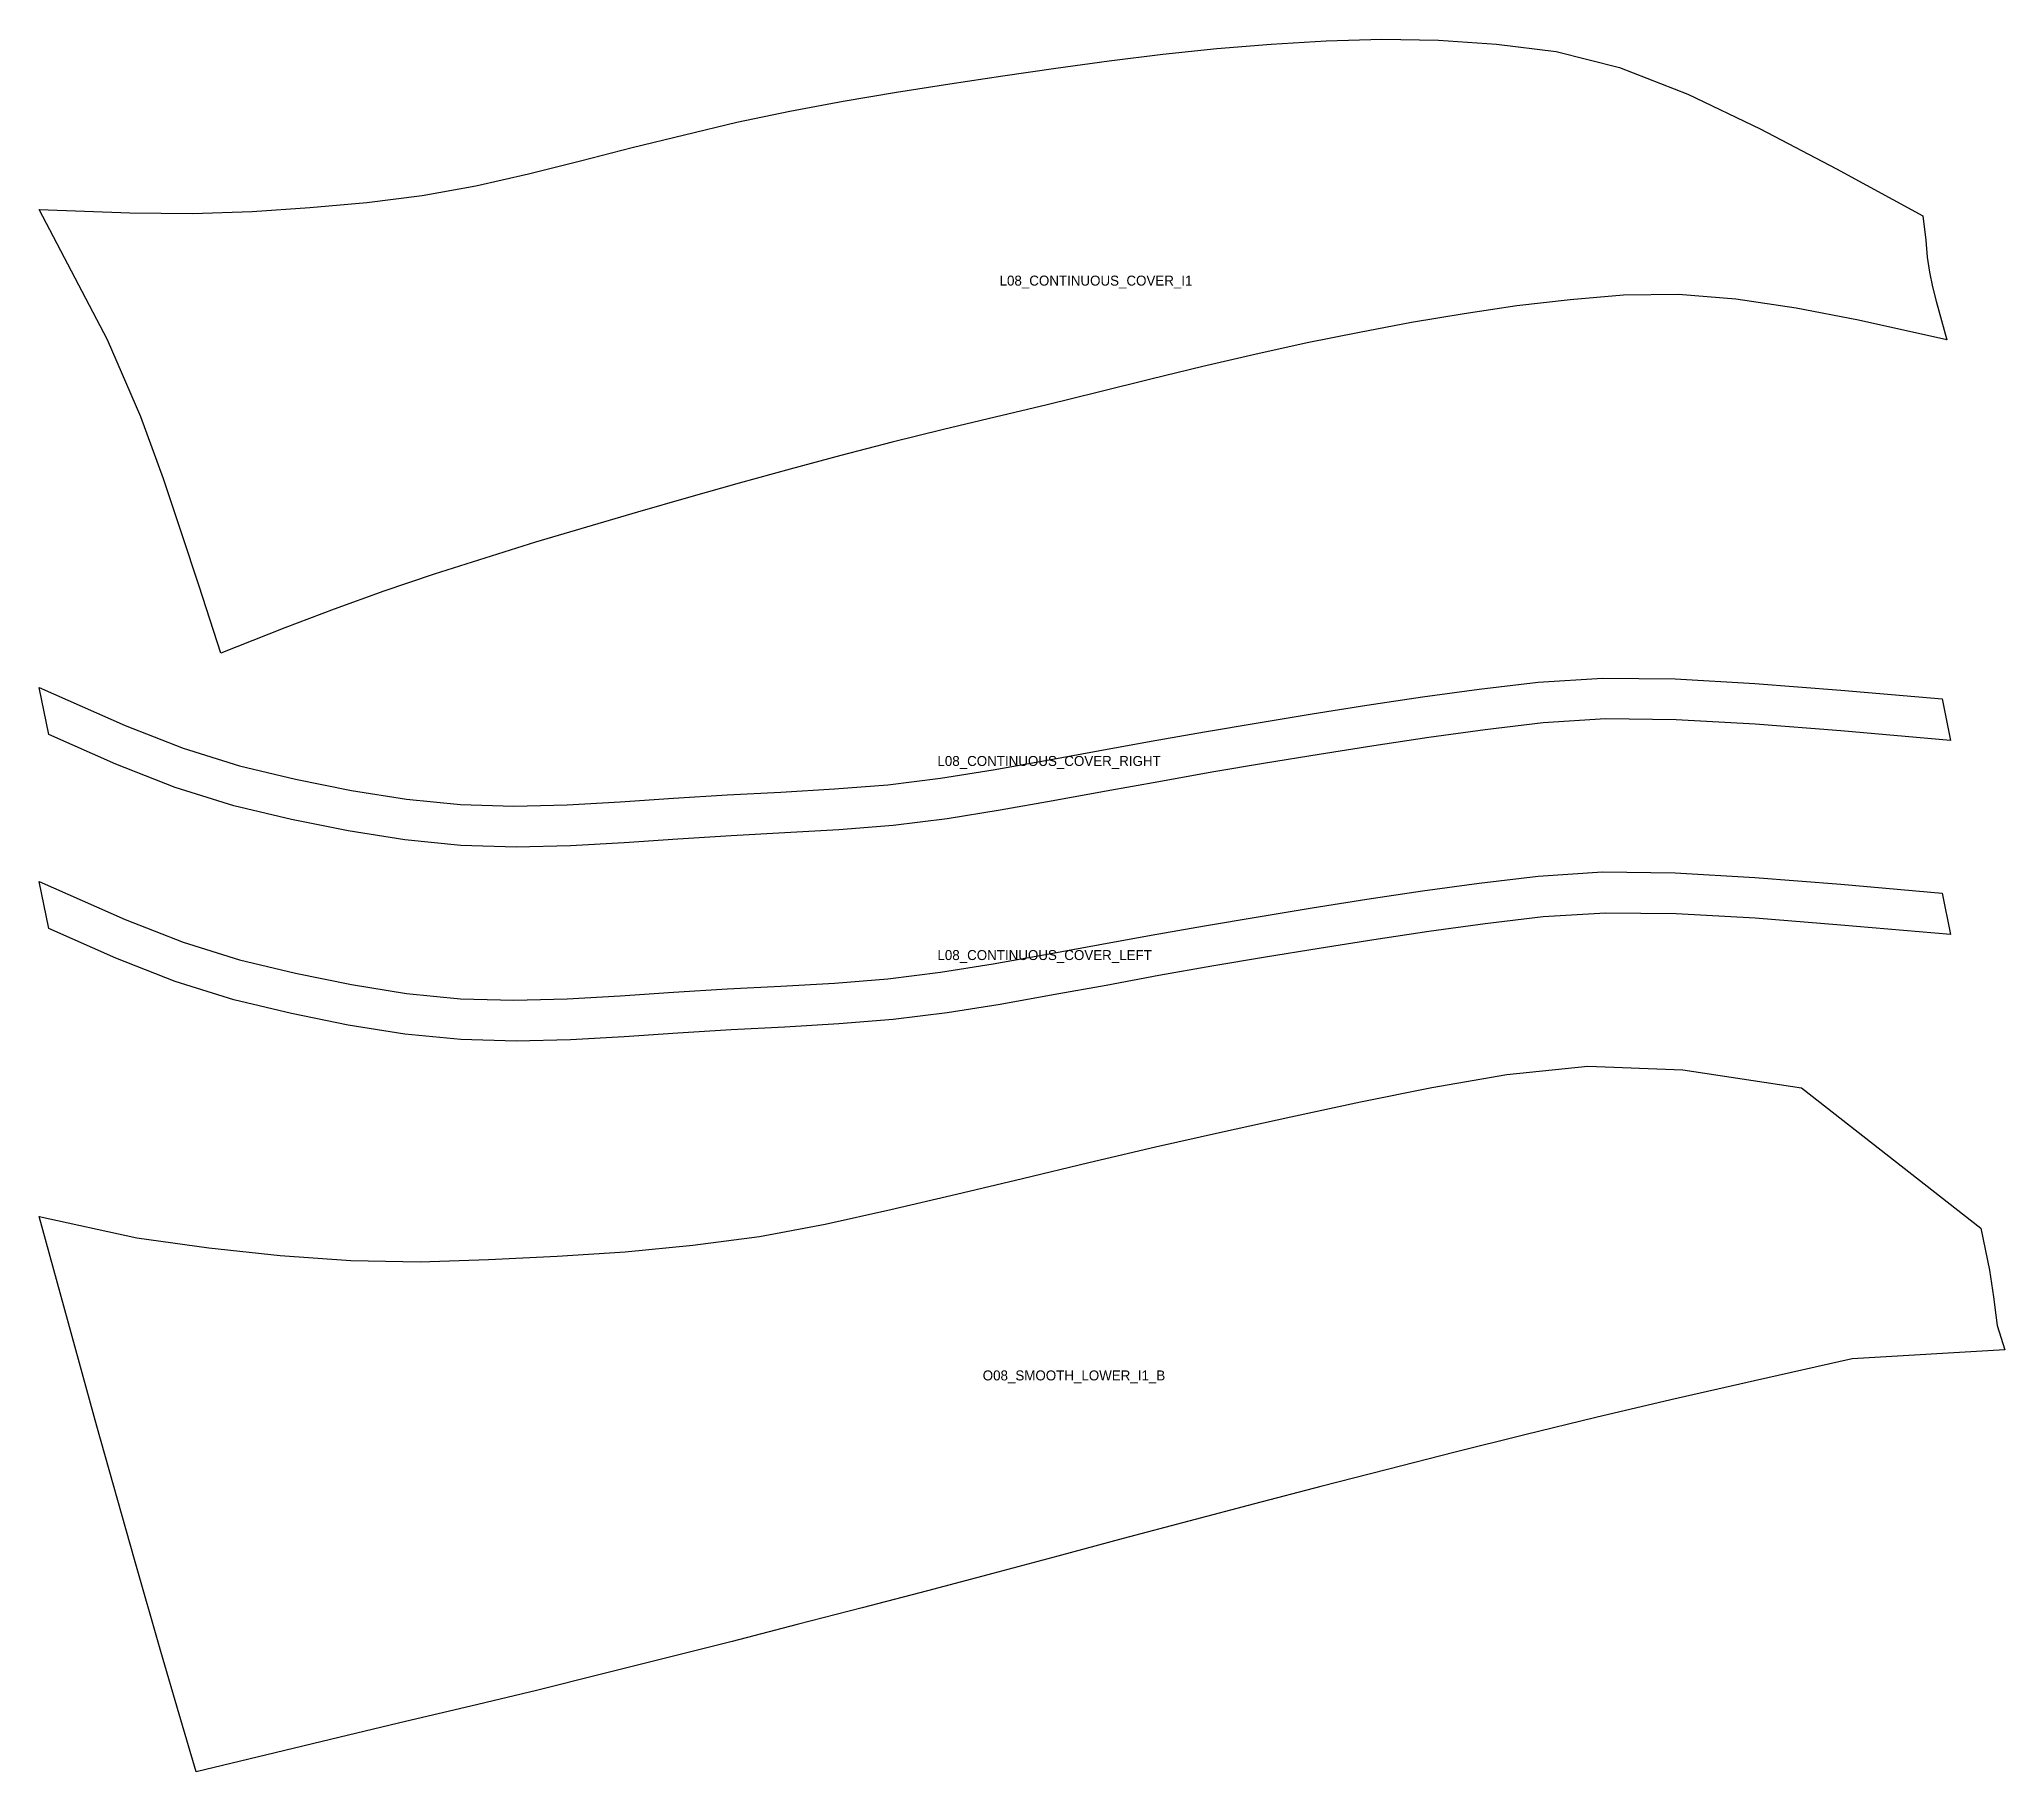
# Model space of a CAD drawing. Header units: millimetres. Extents: x 15 to 21550, y 15 to 1461.
# Drawn here: x 5344 to 6919, y 15 to 1404 of the extents above; entities that cross this region are included whole.
import ezdxf

# ---------------------------------------------------------------- set-up
doc = ezdxf.new("R2010")
doc.units = ezdxf.units.MM

msp = doc.modelspace()

# ---------------------------------------------------------------- texts
for s, p in [('L08_CONTINUOUS_COVER_I1', (6113.9, 1206.4)), ('L08_CONTINUOUS_COVER_RIGHT', (6064.1, 821.3)), ('L08_CONTINUOUS_COVER_LEFT', (6064.1, 665.7)), ('O08_SMOOTH_LOWER_I1_B', (6100.4, 328.7))]:
    msp.add_text(s, height=8).set_placement(p)

# ---------------------------------------------------------------- linework, layer by layer
for points in [[(5344.4, 1267.4), (5417, 1264.8), (5467.1, 1264.2), (5515, 1265.8), (5561.3, 1269), (5606.8, 1273), (5651.2, 1278.7), (5694.3, 1286.4), (5736.3, 1296.1), (5778, 1306.5), (5819.6, 1317.1), (5861.3, 1327.4), (5903.3, 1337.3), (5945.8, 1346.2), (5988.5, 1354.2), (6031.3, 1361.5), (6074, 1368.2), (6116.5, 1374.6), (6159, 1380.8), (6201.7, 1386.6), (6244.6, 1392), (6287.9, 1396.5), (6331.6, 1400), (6375.7, 1402.7), (6420.3, 1403.9), (6465.7, 1403.2), (6512.1, 1400), (6559.8, 1394), (6610.6, 1381.3), (6665.3, 1359.9), (6723.4, 1332.1), (6784.6, 1299.9), (6853.7, 1262.3), (6856.2, 1242.9), (6857.2, 1229.2), (6859.1, 1217.1), (6861.5, 1205.4), (6864.4, 1193.8), (6873, 1162.8), (6802.2, 1178.8), (6752.2, 1188.4), (6703.9, 1195.5), (6657.8, 1199.2), (6613.9, 1198.7), (6571, 1195.1), (6528.3, 1190.1), (6486.1, 1183.9), (6444.1, 1176.8), (6402.2, 1168.9), (6360.4, 1160.4), (6318.5, 1151.2), (6276.7, 1141.5), (6235, 1131.3), (6193.3, 1121), (6151.9, 1110.9), (6110.4, 1101), (6069, 1091), (6027.8, 1080.9), (5986.8, 1070.3), (5946, 1059.3), (5905.2, 1048), (5864.5, 1036.4), (5823.8, 1024.7), (5783, 1012.7), (5742.1, 1000.6), (5701.3, 988), (5660.7, 975), (5620.5, 961.4), (5580.7, 947), (5541.1, 932), (5489.8, 911.8), (5472.4, 965.4), (5458.7, 1007.5), (5444, 1051.5), (5425.8, 1101.1), (5399, 1162.9), (5344.4, 1267.4)], [(5344.4, 884.3), (5413.1, 853.8), (5459.6, 835.6), (5504.9, 821.4), (5549.8, 810.7), (5594.5, 801.6), (5638.6, 794.6), (5682, 790.3), (5724.7, 789.1), (5767.3, 790.2), (5809.9, 792.5), (5852.6, 795.4), (5895.6, 798.1), (5938.7, 800.4), (5981.7, 802.9), (6024.4, 806.3), (6066.6, 811.5), (6108.7, 818.3), (6150.8, 825.7), (6193, 833.4), (6235.5, 841.2), (6278.2, 848.7), (6321.2, 856), (6364.5, 863.1), (6408.2, 870.1), (6452.7, 876.7), (6498.2, 882.9), (6545.4, 888.6), (6596.9, 891.8), (6655.2, 891.1), (6719.2, 887.5), (6788.1, 882.1), (6869.2, 875), (6876, 841.7), (6787.9, 849.4), (6719.4, 854.7), (6656.1, 858.3), (6599.3, 859), (6549.4, 855.9), (6503.1, 850.3), (6457.9, 844.1), (6413.7, 837.5), (6370.1, 830.6), (6326.9, 823.5), (6284, 816.3), (6241.5, 808.7), (6199.2, 801), (6156.9, 793.3), (6114.5, 785.8), (6071.8, 778.9), (6028.6, 773.6), (5985.2, 770.1), (5941.8, 767.6), (5898.7, 765.3), (5856, 762.7), (5813.2, 759.8), (5770.1, 757.4), (5726.5, 756.3), (5682.2, 757.5), (5637.3, 762), (5592, 769.2), (5546.4, 778.5), (5500.4, 789.4), (5453.4, 804.1), (5405.7, 822.8), (5352.1, 846.6), (5344.4, 884.3)], [(5344.4, 728.7), (5413.1, 698.2), (5459.6, 680), (5504.9, 665.8), (5549.8, 655.2), (5594.5, 646), (5638.6, 639), (5682, 634.7), (5724.7, 633.5), (5767.3, 634.6), (5809.9, 636.9), (5852.6, 639.9), (5895.6, 642.5), (5938.7, 644.8), (5981.7, 647.3), (6024.4, 650.7), (6066.6, 655.9), (6108.7, 662.7), (6150.8, 670.1), (6193, 677.8), (6235.5, 685.6), (6278.2, 693.2), (6321.2, 700.4), (6364.5, 707.5), (6408.2, 714.5), (6452.7, 721.1), (6498.2, 727.3), (6545.4, 733), (6596.9, 736.3), (6655.2, 735.5), (6719.2, 731.9), (6788.1, 726.5), (6869.2, 719.4), (6876, 686.1), (6787.9, 693.8), (6719.4, 699.2), (6656.1, 702.7), (6599.3, 703.4), (6549.4, 700.3), (6503.1, 694.7), (6457.9, 688.5), (6413.7, 681.9), (6370.1, 675), (6326.9, 667.9), (6284, 660.7), (6241.5, 653.2), (6199.2, 645.4), (6156.9, 637.7), (6114.5, 630.2), (6071.8, 623.3), (6028.6, 618), (5985.2, 614.5), (5941.8, 612), (5898.7, 609.7), (5856, 607.1), (5813.2, 604.2), (5770.1, 601.8), (5726.5, 600.7), (5682.2, 601.9), (5637.3, 606.4), (5592, 613.6), (5546.4, 622.9), (5500.4, 633.8), (5453.4, 648.6), (5405.7, 667.2), (5352.1, 691), (5344.4, 728.7)], [(5344.4, 460), (5422.6, 443.1), (5480.3, 434.9), (5537.5, 428.8), (5594, 424.9), (5649.5, 423.8), (5704.4, 425.6), (5759.3, 428.3), (5813.9, 431.9), (5868, 437), (5921.4, 444.2), (5974.2, 453.9), (6026.7, 465.8), (6079.5, 478.1), (6132.3, 490.7), (6185.3, 503.4), (6238.8, 515.9), (6292.6, 528), (6347.2, 540.1), (6403, 552.1), (6460.4, 563.5), (6520.4, 574), (6585.4, 580.7), (6661.3, 577.8), (6756.5, 563.3), (6900.1, 450.8), (6907.1, 417.2), (6910.4, 395.7), (6912.2, 381.1), (6913.3, 372.6), (6919.3, 353.2), (6797.2, 345.9), (6718.8, 328.3), (6651.8, 313.2), (6591.8, 299.1), (6534.7, 285.2), (6479.1, 271.3), (6424.8, 257.4), (6371.2, 243.6), (6318.2, 229.7), (6265.5, 215.8), (6213, 201.9), (6160.7, 187.9), (6108.4, 174), (6056.2, 160.1), (6003.9, 146.4), (5951.7, 132.9), (5899.5, 119.5), (5847.2, 106.3), (5795, 93.2), (5742.7, 80.2), (5690.3, 67.6), (5637.9, 55.2), (5585.6, 42.8), (5533.4, 30.2), (5470.1, 15), (5456.4, 61.2), (5441.8, 111.3), (5420.7, 185.1), (5390.6, 291.9), (5344.4, 460)]]:
    msp.add_lwpolyline(points, close=True)

msp.set_redraw_order([(e.dxf.handle, doc.entitydb.next_handle()) for e in msp.query("TEXT MTEXT ATTDEF DIMENSION ARC_DIMENSION")])  # texts and dimensions are drawn at this point

doc.saveas('drawing.dxf')
